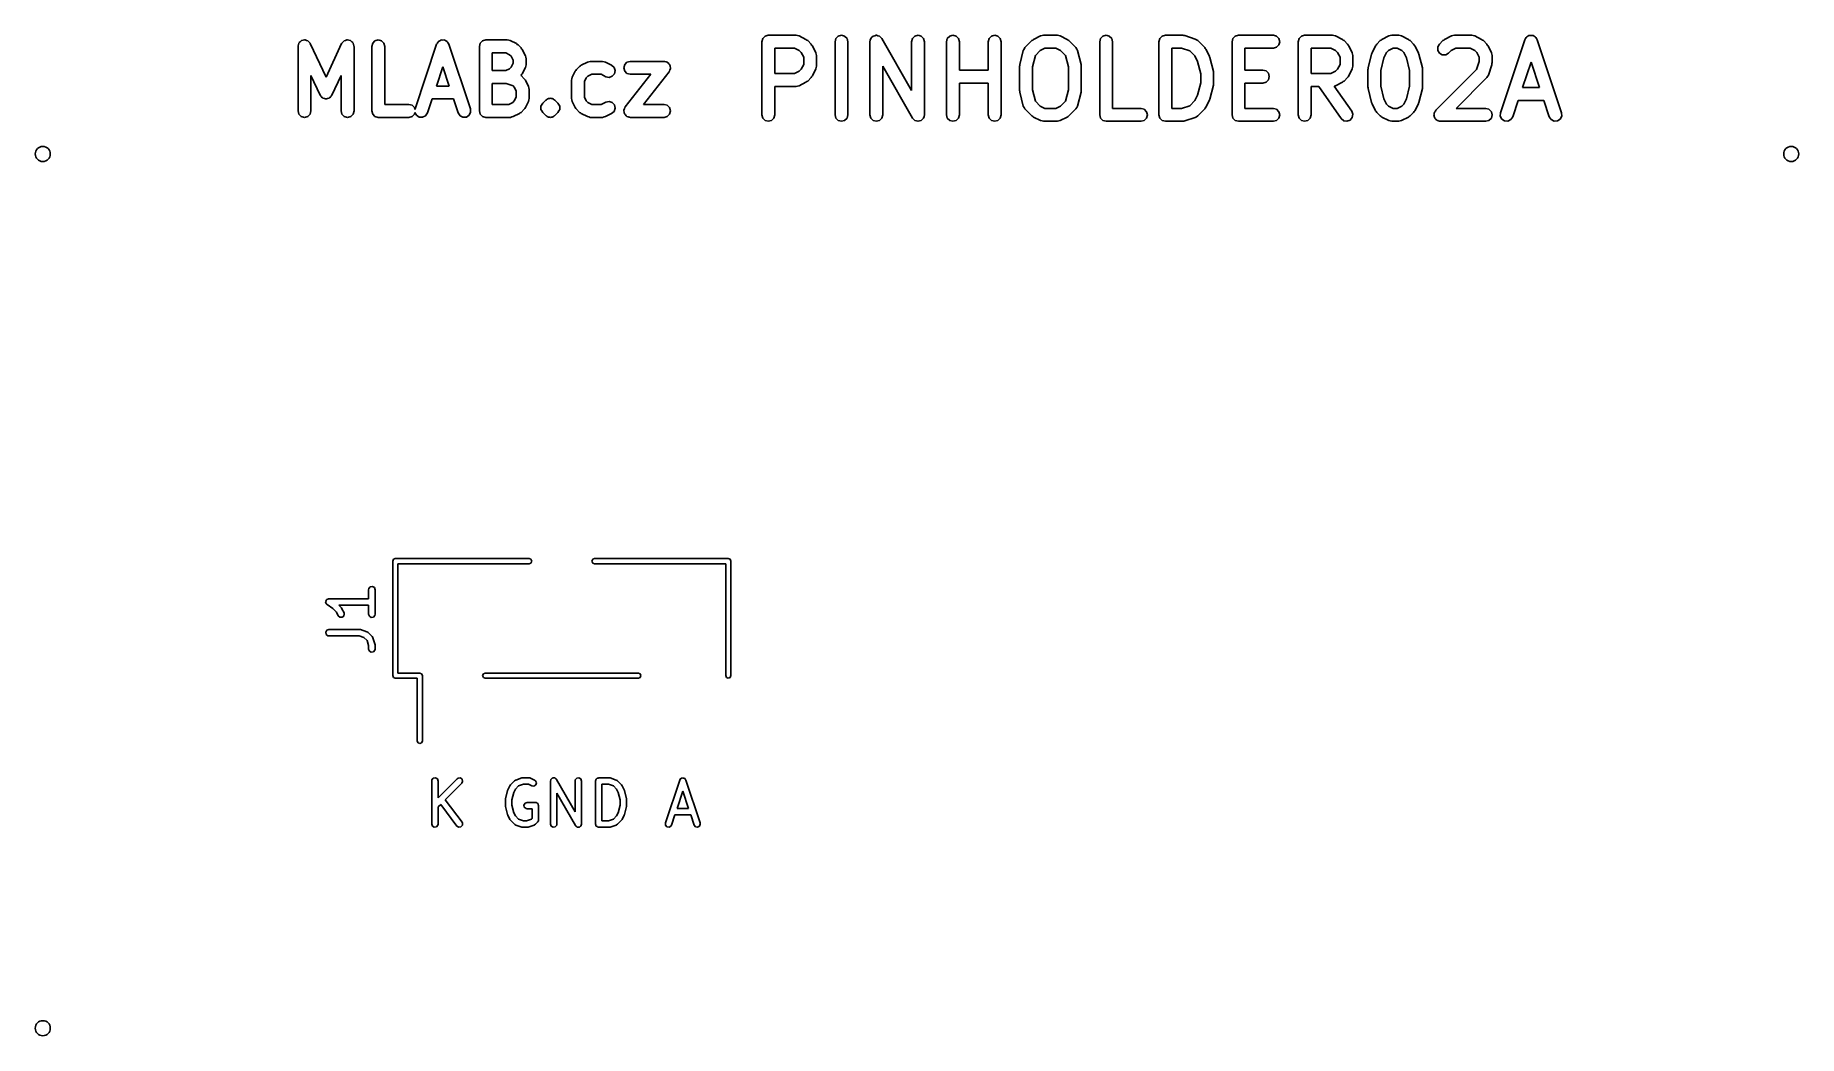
# Model space of a CAD drawing. Extents: x -0.01 to 1.61, y -0.81 to 0.11.
import ezdxf

# ---------------------------------------------------------------- set-up
doc = ezdxf.new("R2010")
doc.units = 0
doc.header["$MEASUREMENT"] = 0
doc.layers.add('BLACK', color=7, linetype='CONTINUOUS')

msp = doc.modelspace()

# ---------------------------------------------------------------- linework, layer by layer
at = {"layer": 'BLACK', "linetype": 'CONTINUOUS'}
for p, q in [((0.2336, 0.099), (0.234, 0.1002)), ((0.2336, 0.0987), (0.2336, 0.099)), ((0.2336, 0.0985), (0.2336, 0.0987)), ((0.2336, 0.0394), (0.2336, 0.0985)), ((0.234, 0.1002), (0.2344, 0.1014)), ((0.2344, 0.1014), (0.2346, 0.1016)), ((0.2346, 0.1019), (0.2356, 0.1027)), ((0.2346, 0.1016), (0.2346, 0.1019)), ((0.2356, 0.1027), (0.2365, 0.1036)), ((0.2365, 0.1036), (0.2368, 0.1037)), ((0.2368, 0.1037), (0.237, 0.1038)), ((0.237, 0.1038), (0.2382, 0.1041)), ((0.2382, 0.1041), (0.2395, 0.1044)), ((0.2395, 0.1044), (0.2397, 0.1043)), ((0.2397, 0.1043), (0.24, 0.1044)), ((0.24, 0.1044), (0.2412, 0.1039)), ((0.2412, 0.1039), (0.2424, 0.1036)), ((0.2424, 0.1036), (0.2426, 0.1034)), ((0.2426, 0.1034), (0.2429, 0.1033)), ((0.2429, 0.1033), (0.2437, 0.1023)), ((0.2437, 0.1023), (0.2446, 0.1014)), ((0.2446, 0.1014), (0.2447, 0.1012)), ((0.2447, 0.1012), (0.2448, 0.101)), ((0.2448, 0.101), (0.2592, 0.0703)), ((0.2592, 0.0703), (0.2735, 0.101)), ((0.2735, 0.101), (0.2737, 0.1012)), ((0.2737, 0.1014), (0.2746, 0.1023)), ((0.2737, 0.1012), (0.2737, 0.1014)), ((0.2746, 0.1023), (0.2755, 0.1033)), ((0.2755, 0.1033), (0.2757, 0.1034)), ((0.2757, 0.1034), (0.2759, 0.1036)), ((0.2759, 0.1036), (0.2771, 0.1039)), ((0.2771, 0.1039), (0.2783, 0.1044)), ((0.2783, 0.1044), (0.2786, 0.1043)), ((0.2786, 0.1043), (0.2789, 0.1044)), ((0.2789, 0.1044), (0.2801, 0.1041)), ((0.2801, 0.1041), (0.2813, 0.1038)), ((0.2813, 0.1038), (0.2816, 0.1037)), ((0.2816, 0.1037), (0.2818, 0.1036)), ((0.2818, 0.1036), (0.2827, 0.1027)), ((0.2827, 0.1027), (0.2837, 0.1019)), ((0.2837, 0.1019), (0.2838, 0.1016)), ((0.2838, 0.1016), (0.284, 0.1014)), ((0.284, 0.1014), (0.2843, 0.1002)), ((0.2843, 0.1002), (0.2847, 0.099)), ((0.2847, 0.099), (0.2847, 0.0987)), ((0.2847, 0.0987), (0.2848, 0.0985)), ((0.2848, 0.0985), (0.2848, 0.0394)), ((0.3011, 0.0985), (0.3019, 0.1014)), ((0.3011, 0.0394), (0.3011, 0.0985)), ((0.3019, 0.1014), (0.304, 0.1036)), ((0.304, 0.1036), (0.307, 0.1044)), ((0.307, 0.1044), (0.3099, 0.1036)), ((0.3099, 0.1036), (0.3121, 0.1014)), ((0.3121, 0.1014), (0.3129, 0.0985)), ((0.3129, 0.0985), (0.3129, 0.0453)), ((0.3407, 0.0413), (0.3604, 0.1004)), ((0.3604, 0.1004), (0.3611, 0.1013)), ((0.3611, 0.1013), (0.3616, 0.1024)), ((0.3616, 0.1024), (0.3619, 0.1026)), ((0.3619, 0.1026), (0.3621, 0.1029)), ((0.3621, 0.1029), (0.3632, 0.1034)), ((0.3632, 0.1034), (0.3642, 0.1041)), ((0.3642, 0.1041), (0.3645, 0.1041)), ((0.3645, 0.1041), (0.3648, 0.1043)), ((0.3648, 0.1043), (0.366, 0.1042)), ((0.366, 0.1042), (0.3672, 0.1043)), ((0.3672, 0.1043), (0.3675, 0.1041)), ((0.3675, 0.1041), (0.3679, 0.1041)), ((0.3679, 0.1041), (0.3689, 0.1034)), ((0.3689, 0.1034), (0.3699, 0.1029)), ((0.3699, 0.1029), (0.3701, 0.1026)), ((0.3701, 0.1026), (0.3704, 0.1024)), ((0.3704, 0.1024), (0.371, 0.1013)), ((0.371, 0.1013), (0.3716, 0.1004)), ((0.3716, 0.1004), (0.3913, 0.0413)), ((0.3995, 0.0985), (0.4003, 0.1014)), ((0.3995, 0.0394), (0.3995, 0.0985)), ((0.4003, 0.1014), (0.4024, 0.1036)), ((0.4024, 0.1036), (0.4054, 0.1044)), ((0.4054, 0.1044), (0.4251, 0.1044)), ((0.4251, 0.1044), (0.4264, 0.104)), ((0.4264, 0.104), (0.4277, 0.1038)), ((0.4277, 0.1038), (0.4334, 0.101)), ((0.4334, 0.101), (0.4341, 0.1003)), ((0.4341, 0.1003), (0.4349, 0.0999)), ((0.4349, 0.0999), (0.4377, 0.097)), ((0.4377, 0.097), (0.4382, 0.0962)), ((0.658, 0.1027), (0.6588, 0.1057)), ((0.658, 0.0358), (0.658, 0.1027)), ((0.6588, 0.1057), (0.661, 0.1078)), ((0.661, 0.1078), (0.6639, 0.1086)), ((0.6639, 0.1086), (0.6894, 0.1086)), ((0.6894, 0.1086), (0.6907, 0.1083)), ((0.6907, 0.1083), (0.6921, 0.108)), ((0.6921, 0.108), (0.6984, 0.1048)), ((0.6984, 0.1048), (0.6992, 0.1042)), ((0.6992, 0.1042), (0.7, 0.1037)), ((0.7, 0.1037), (0.7032, 0.1005)), ((0.7032, 0.1005), (0.7036, 0.0997)), ((0.7036, 0.0997), (0.7043, 0.099)), ((0.7043, 0.099), (0.7075, 0.0926)), ((0.725, 0.1027), (0.7257, 0.1057)), ((0.725, 0.0358), (0.725, 0.1027)), ((0.7257, 0.1057), (0.7279, 0.1078)), ((0.7279, 0.1078), (0.7309, 0.1086)), ((0.7309, 0.1086), (0.7338, 0.1078)), ((0.7338, 0.1078), (0.736, 0.1057)), ((0.736, 0.1057), (0.7368, 0.1027)), ((0.7368, 0.1027), (0.7368, 0.0358)), ((0.7568, 0.1027), (0.7572, 0.1042)), ((0.7568, 0.0358), (0.7568, 0.1027)), ((0.7568, 0.1027), (0.7568, 0.1027)), ((0.7568, 0.1027), (0.7568, 0.1027)), ((0.7572, 0.1042), (0.7576, 0.1057)), ((0.7576, 0.1057), (0.7587, 0.1068)), ((0.7576, 0.1057), (0.7576, 0.1057)), ((0.7576, 0.1057), (0.7576, 0.1057)), ((0.7587, 0.1068), (0.7598, 0.1078)), ((0.7598, 0.1079), (0.7613, 0.1082)), ((0.7598, 0.1078), (0.7598, 0.1079)), ((0.7598, 0.1078), (0.7598, 0.1078)), ((0.7613, 0.1082), (0.7627, 0.1086)), ((0.7627, 0.1086), (0.7627, 0.1086)), ((0.7627, 0.1086), (0.7628, 0.1086)), ((0.7628, 0.1086), (0.7642, 0.1082)), ((0.7642, 0.1082), (0.7657, 0.1078)), ((0.7657, 0.1078), (0.7657, 0.1078)), ((0.7657, 0.1078), (0.7657, 0.1078)), ((0.7657, 0.1078), (0.7668, 0.1067)), ((0.7668, 0.1067), (0.7678, 0.1057)), ((0.7678, 0.1057), (0.7678, 0.1057)), ((0.7678, 0.1057), (0.7679, 0.1057)), ((0.7679, 0.1057), (0.7951, 0.058)), ((0.7951, 0.1027), (0.7959, 0.1057)), ((0.7951, 0.058), (0.7951, 0.1027)), ((0.7959, 0.1057), (0.798, 0.1078)), ((0.798, 0.1078), (0.801, 0.1086)), ((0.801, 0.1086), (0.8039, 0.1078)), ((0.8039, 0.1078), (0.8061, 0.1057)), ((0.8061, 0.1057), (0.8069, 0.1027)), ((0.8069, 0.1027), (0.8069, 0.0358)), ((0.8269, 0.1027), (0.8277, 0.1057)), ((0.8269, 0.0358), (0.8269, 0.1027)), ((0.8277, 0.1057), (0.8299, 0.1078)), ((0.8299, 0.1078), (0.8328, 0.1086)), ((0.8328, 0.1086), (0.8358, 0.1078)), ((0.8358, 0.1078), (0.838, 0.1057)), ((0.838, 0.1057), (0.8388, 0.1027)), ((0.8388, 0.1027), (0.8388, 0.0768)), ((0.8652, 0.1027), (0.866, 0.1057)), ((0.8652, 0.0768), (0.8652, 0.1027)), ((0.866, 0.1057), (0.8681, 0.1078)), ((0.8681, 0.1078), (0.8711, 0.1086)), ((0.8711, 0.1086), (0.874, 0.1078)), ((0.874, 0.1078), (0.8762, 0.1057)), ((0.8762, 0.1057), (0.877, 0.1027)), ((0.877, 0.1027), (0.877, 0.0358)), ((0.898, 0.096), (0.8987, 0.0973)), ((0.8987, 0.0973), (0.8988, 0.0973)), ((0.8988, 0.0973), (0.9052, 0.1037)), ((0.8988, 0.0973), (0.8988, 0.0973)), ((0.9052, 0.1037), (0.906, 0.1042)), ((0.906, 0.1042), (0.9067, 0.1048)), ((0.9067, 0.1048), (0.9131, 0.108)), ((0.9131, 0.108), (0.9144, 0.1083)), ((0.9144, 0.1083), (0.9157, 0.1086)), ((0.9157, 0.1086), (0.9285, 0.1086)), ((0.9285, 0.1086), (0.9298, 0.1083)), ((0.9298, 0.1083), (0.9311, 0.108)), ((0.9311, 0.108), (0.9375, 0.1048)), ((0.9375, 0.1048), (0.9382, 0.1042)), ((0.9382, 0.1042), (0.939, 0.1037)), ((0.939, 0.1037), (0.9454, 0.0973)), ((0.9454, 0.0973), (0.9454, 0.0973)), ((0.9454, 0.0973), (0.9455, 0.0973)), ((0.9455, 0.0973), (0.9462, 0.096)), ((0.9672, 0.1027), (0.968, 0.1057)), ((0.9672, 0.0358), (0.9672, 0.1027)), ((0.968, 0.1057), (0.9701, 0.1078)), ((0.9701, 0.1078), (0.9731, 0.1086)), ((0.9731, 0.1086), (0.976, 0.1078)), ((0.976, 0.1078), (0.9782, 0.1057)), ((0.9782, 0.1057), (0.979, 0.1027)), ((0.979, 0.1027), (0.979, 0.0417)), ((1.0213, 0.1027), (1.0221, 0.1057)), ((1.0213, 0.0358), (1.0213, 0.1027)), ((1.0221, 0.1057), (1.0243, 0.1078)), ((1.0243, 0.1078), (1.0273, 0.1086)), ((1.0273, 0.1086), (1.0432, 0.1086)), ((1.0432, 0.1086), (1.0441, 0.1084)), ((1.0441, 0.1084), (1.0451, 0.1083)), ((1.0451, 0.1083), (1.0546, 0.1051)), ((1.0546, 0.1051), (1.0558, 0.1044)), ((1.0558, 0.1044), (1.0569, 0.1037)), ((1.0569, 0.1037), (1.0633, 0.0973)), ((1.0633, 0.0973), (1.0638, 0.0965)), ((1.0883, 0.1027), (1.0891, 0.1057)), ((1.0883, 0.0358), (1.0883, 0.1027)), ((1.0891, 0.1057), (1.0912, 0.1078)), ((1.0912, 0.1078), (1.0942, 0.1086)), ((1.0942, 0.1086), (1.1261, 0.1086)), ((1.1261, 0.1086), (1.129, 0.1078)), ((1.129, 0.0976), (1.1261, 0.0968)), ((1.129, 0.1078), (1.1312, 0.1057)), ((1.1312, 0.0998), (1.129, 0.0976)), ((1.1312, 0.1057), (1.132, 0.1027)), ((1.132, 0.1027), (1.1312, 0.0998)), ((1.1488, 0.1027), (1.1496, 0.1057)), ((1.1488, 0.0358), (1.1488, 0.1027)), ((1.1496, 0.1057), (1.1518, 0.1078)), ((1.1518, 0.1078), (1.1547, 0.1086)), ((1.1547, 0.1086), (1.1802, 0.1086)), ((1.1802, 0.1086), (1.1816, 0.1083)), ((1.1816, 0.1083), (1.1829, 0.108)), ((1.1829, 0.108), (1.1893, 0.1048)), ((1.1893, 0.1048), (1.19, 0.1042)), ((1.19, 0.1042), (1.1908, 0.1037)), ((1.1908, 0.1037), (1.194, 0.1005)), ((1.194, 0.1005), (1.1945, 0.0997)), ((1.1945, 0.0997), (1.1951, 0.099)), ((1.1951, 0.099), (1.1983, 0.0926)), ((1.2164, 0.0926), (1.2196, 0.099)), ((1.2196, 0.099), (1.2202, 0.0997)), ((1.2202, 0.0997), (1.2207, 0.1005)), ((1.2207, 0.1005), (1.2239, 0.1037)), ((1.2239, 0.1037), (1.2247, 0.1042)), ((1.2247, 0.1042), (1.2254, 0.1048)), ((1.2254, 0.1048), (1.2318, 0.108)), ((1.2318, 0.108), (1.2331, 0.1083)), ((1.2331, 0.1083), (1.2344, 0.1086)), ((1.2344, 0.1086), (1.2408, 0.1086)), ((1.2408, 0.1086), (1.2421, 0.1083)), ((1.2421, 0.1083), (1.2434, 0.108)), ((1.2434, 0.108), (1.2498, 0.1048)), ((1.2498, 0.1048), (1.2505, 0.1042)), ((1.2505, 0.1042), (1.2513, 0.1037)), ((1.2513, 0.1037), (1.2545, 0.1005)), ((1.2545, 0.1005), (1.255, 0.0997)), ((1.255, 0.0997), (1.2556, 0.099)), ((1.2556, 0.099), (1.2588, 0.0926)), ((1.2765, 0.0979), (1.278, 0.1005)), ((1.2765, 0.0948), (1.2765, 0.0979)), ((1.278, 0.1005), (1.2812, 0.1037)), ((1.2812, 0.1037), (1.2821, 0.1042)), ((1.2821, 0.1042), (1.2828, 0.1048)), ((1.2828, 0.1048), (1.2892, 0.108)), ((1.2892, 0.108), (1.2905, 0.1083)), ((1.2905, 0.1083), (1.2918, 0.1086)), ((1.2918, 0.1086), (1.3077, 0.1086)), ((1.3077, 0.1086), (1.309, 0.1083)), ((1.309, 0.1083), (1.3104, 0.108)), ((1.3104, 0.108), (1.3167, 0.1048)), ((1.3167, 0.1048), (1.3175, 0.1042)), ((1.3175, 0.1042), (1.3183, 0.1037)), ((1.3183, 0.1037), (1.3215, 0.1005)), ((1.3215, 0.1005), (1.3219, 0.0997)), ((1.3219, 0.0997), (1.3226, 0.099)), ((1.3226, 0.099), (1.3257, 0.0926)), ((1.334, 0.0377), (1.3563, 0.1046)), ((1.3563, 0.1046), (1.357, 0.1056)), ((1.357, 0.1056), (1.3575, 0.1066)), ((1.3575, 0.1066), (1.3578, 0.1068)), ((1.3578, 0.1068), (1.358, 0.1071)), ((1.358, 0.1071), (1.3591, 0.1077)), ((1.3591, 0.1077), (1.36, 0.1083)), ((1.36, 0.1083), (1.3604, 0.1083)), ((1.3604, 0.1083), (1.3607, 0.1085)), ((1.3607, 0.1085), (1.3619, 0.1084)), ((1.3619, 0.1084), (1.3631, 0.1085)), ((1.3631, 0.1085), (1.3634, 0.1083)), ((1.3634, 0.1083), (1.3638, 0.1083)), ((1.3638, 0.1083), (1.3648, 0.1077)), ((1.3648, 0.1077), (1.3658, 0.1071)), ((1.3658, 0.1071), (1.366, 0.1068)), ((1.366, 0.1068), (1.3663, 0.1066)), ((1.3663, 0.1066), (1.3668, 0.1056)), ((1.3668, 0.1056), (1.3675, 0.1046)), ((1.3675, 0.1046), (1.3898, 0.0377)), ((0.4237, 0.0926), (0.4113, 0.0926)), ((0.4113, 0.0926), (0.4113, 0.0763)), ((0.4272, 0.0908), (0.4237, 0.0926)), ((0.4287, 0.0894), (0.4272, 0.0908)), ((0.4304, 0.0858), (0.4287, 0.0894)), ((0.4287, 0.0795), (0.4304, 0.083)), ((0.4304, 0.083), (0.4304, 0.0858)), ((0.4382, 0.0962), (0.4388, 0.0955)), ((0.4388, 0.0955), (0.4416, 0.0899)), ((0.4416, 0.0899), (0.4419, 0.0886)), ((0.4419, 0.0886), (0.4422, 0.0872)), ((0.4422, 0.0816), (0.4419, 0.0803)), ((0.4422, 0.0872), (0.4422, 0.0816)), ((0.492, 0.0806), (0.4927, 0.0813)), ((0.4927, 0.0813), (0.4984, 0.0841)), ((0.4984, 0.0841), (0.4997, 0.0844)), ((0.4997, 0.0844), (0.501, 0.0847)), ((0.501, 0.0847), (0.5123, 0.0847)), ((0.5123, 0.0847), (0.5136, 0.0844)), ((0.5136, 0.0844), (0.5149, 0.0841)), ((0.5149, 0.0841), (0.5205, 0.0813)), ((0.5205, 0.0813), (0.5228, 0.0792)), ((0.5317, 0.0788), (0.5325, 0.0818)), ((0.5325, 0.0818), (0.5346, 0.0839)), ((0.5346, 0.0839), (0.5376, 0.0847)), ((0.5376, 0.0847), (0.5685, 0.0847)), ((0.5685, 0.0847), (0.5689, 0.0846)), ((0.5689, 0.0846), (0.5693, 0.0847)), ((0.5693, 0.0847), (0.5704, 0.0842)), ((0.5704, 0.0842), (0.5715, 0.0839)), ((0.5715, 0.0839), (0.5718, 0.0836)), ((0.5718, 0.0836), (0.5722, 0.0834)), ((0.5722, 0.0834), (0.5728, 0.0826)), ((0.5728, 0.0826), (0.5736, 0.0818)), ((0.5736, 0.0818), (0.5737, 0.0813)), ((0.5737, 0.0813), (0.574, 0.081)), ((0.574, 0.081), (0.5741, 0.0799)), ((0.688, 0.0968), (0.6698, 0.0968)), ((0.6698, 0.0968), (0.6698, 0.0736)), ((0.6923, 0.0947), (0.688, 0.0968)), ((0.6941, 0.0928), (0.6923, 0.0947)), ((0.6963, 0.0886), (0.6941, 0.0928)), ((0.6941, 0.0775), (0.6963, 0.0818)), ((0.6963, 0.0818), (0.6963, 0.0886)), ((0.7075, 0.0926), (0.7077, 0.0913)), ((0.7077, 0.0913), (0.7081, 0.09)), ((0.7081, 0.09), (0.7081, 0.0804)), ((0.8939, 0.0804), (0.8941, 0.0811)), ((0.894, 0.0818), (0.8972, 0.0946)), ((0.8941, 0.0811), (0.894, 0.0818)), ((0.8972, 0.0946), (0.8973, 0.0946)), ((0.8973, 0.0947), (0.898, 0.096)), ((0.8973, 0.0946), (0.8973, 0.0947)), ((0.9083, 0.0901), (0.9057, 0.0797)), ((0.9128, 0.0947), (0.9083, 0.0901)), ((0.9171, 0.0968), (0.9128, 0.0947)), ((0.9271, 0.0968), (0.9171, 0.0968)), ((0.9313, 0.0947), (0.9271, 0.0968)), ((0.9359, 0.0901), (0.9313, 0.0947)), ((0.9385, 0.0797), (0.9359, 0.0901)), ((0.9462, 0.096), (0.9469, 0.0947)), ((0.9469, 0.0947), (0.9469, 0.0946)), ((0.9469, 0.0946), (0.9469, 0.0946)), ((0.9469, 0.0946), (0.9501, 0.0818)), ((0.9501, 0.0818), (0.9501, 0.0811)), ((0.9501, 0.0811), (0.9503, 0.0804)), ((1.0422, 0.0968), (1.0332, 0.0968)), ((1.0332, 0.0968), (1.0332, 0.0417)), ((1.0496, 0.0944), (1.0422, 0.0968)), ((1.0543, 0.0897), (1.0496, 0.0944)), ((1.0568, 0.0847), (1.0543, 0.0897)), ((1.0596, 0.0733), (1.0568, 0.0847)), ((1.0638, 0.0965), (1.0644, 0.0958)), ((1.0644, 0.0958), (1.0676, 0.0894)), ((1.0676, 0.0894), (1.0677, 0.0888)), ((1.0677, 0.0888), (1.068, 0.0882)), ((1.068, 0.0882), (1.0712, 0.0755)), ((1.1261, 0.0968), (1.1001, 0.0968)), ((1.1001, 0.0968), (1.1001, 0.0768)), ((1.1788, 0.0968), (1.1606, 0.0968)), ((1.1606, 0.0968), (1.1606, 0.0736)), ((1.1831, 0.0947), (1.1788, 0.0968)), ((1.1849, 0.0928), (1.1831, 0.0947)), ((1.1871, 0.0886), (1.1849, 0.0928)), ((1.1849, 0.0775), (1.1871, 0.0818)), ((1.1871, 0.0818), (1.1871, 0.0886)), ((1.1983, 0.0926), (1.1985, 0.0913)), ((1.1985, 0.0913), (1.1989, 0.09)), ((1.1989, 0.09), (1.1989, 0.0804)), ((1.2128, 0.0787), (1.2159, 0.0914)), ((1.2159, 0.0914), (1.2163, 0.092)), ((1.2163, 0.092), (1.2164, 0.0926)), ((1.2272, 0.0879), (1.2244, 0.0765)), ((1.2297, 0.0928), (1.2272, 0.0879)), ((1.2315, 0.0947), (1.2297, 0.0928)), ((1.2358, 0.0968), (1.2315, 0.0947)), ((1.2394, 0.0968), (1.2358, 0.0968)), ((1.2437, 0.0947), (1.2394, 0.0968)), ((1.2455, 0.0928), (1.2437, 0.0947)), ((1.248, 0.0879), (1.2455, 0.0928)), ((1.2508, 0.0765), (1.248, 0.0879)), ((1.2588, 0.0926), (1.259, 0.092)), ((1.259, 0.092), (1.2593, 0.0914)), ((1.2593, 0.0914), (1.2625, 0.0787)), ((1.278, 0.0922), (1.2765, 0.0948)), ((1.2807, 0.0906), (1.278, 0.0922)), ((1.2838, 0.0906), (1.2807, 0.0906)), ((1.2864, 0.0922), (1.2838, 0.0906)), ((1.2889, 0.0947), (1.2864, 0.0922)), ((1.2932, 0.0968), (1.2889, 0.0947)), ((1.3063, 0.0968), (1.2932, 0.0968)), ((1.3106, 0.0947), (1.3063, 0.0968)), ((1.3124, 0.0928), (1.3106, 0.0947)), ((1.3121, 0.0772), (1.3146, 0.0846)), ((1.3146, 0.0886), (1.3124, 0.0928)), ((1.3146, 0.0846), (1.3146, 0.0886)), ((1.3261, 0.0817), (1.3229, 0.0722)), ((1.3257, 0.0926), (1.326, 0.0913)), ((1.326, 0.0913), (1.3264, 0.09)), ((1.3264, 0.0836), (1.3261, 0.0827)), ((1.3261, 0.0827), (1.3261, 0.0817)), ((1.3264, 0.09), (1.3264, 0.0836)), ((1.3619, 0.084), (1.3542, 0.0608)), ((1.3697, 0.0608), (1.3619, 0.084)), ((0.2538, 0.0538), (0.2454, 0.0719)), ((0.2454, 0.0719), (0.2454, 0.0394)), ((0.2729, 0.0719), (0.2645, 0.0538)), ((0.2729, 0.0394), (0.2729, 0.0719)), ((0.366, 0.0798), (0.3602, 0.0622)), ((0.3719, 0.0622), (0.366, 0.0798)), ((0.4113, 0.0763), (0.4237, 0.0763)), ((0.4237, 0.0763), (0.4272, 0.078)), ((0.4272, 0.078), (0.4287, 0.0795)), ((0.4377, 0.0718), (0.4376, 0.0718)), ((0.4376, 0.0718), (0.4377, 0.0717)), ((0.4382, 0.0726), (0.4377, 0.0718)), ((0.4377, 0.0717), (0.4405, 0.0689)), ((0.4388, 0.0734), (0.4382, 0.0726)), ((0.4416, 0.079), (0.4388, 0.0734)), ((0.4405, 0.0689), (0.441, 0.0681)), ((0.441, 0.0681), (0.4416, 0.0674)), ((0.4419, 0.0803), (0.4416, 0.079)), ((0.4416, 0.0674), (0.4444, 0.0618)), ((0.4839, 0.0676), (0.4842, 0.0689)), ((0.4839, 0.0507), (0.4839, 0.0676)), ((0.4842, 0.0689), (0.4845, 0.0702)), ((0.4845, 0.0702), (0.4873, 0.0758)), ((0.4873, 0.0758), (0.4879, 0.0765)), ((0.4879, 0.0765), (0.4884, 0.0774)), ((0.4884, 0.0774), (0.4912, 0.0802)), ((0.4912, 0.0802), (0.492, 0.0806)), ((0.4974, 0.0697), (0.4957, 0.0662)), ((0.4957, 0.0662), (0.4957, 0.0521)), ((0.4989, 0.0711), (0.4974, 0.0697)), ((0.5024, 0.0729), (0.4989, 0.0711)), ((0.5109, 0.0729), (0.5024, 0.0729)), ((0.5152, 0.0707), (0.5109, 0.0729)), ((0.5182, 0.0701), (0.5152, 0.0707)), ((0.5211, 0.0711), (0.5182, 0.0701)), ((0.5232, 0.0734), (0.5211, 0.0711)), ((0.5228, 0.0792), (0.5238, 0.0763)), ((0.5238, 0.0763), (0.5232, 0.0734)), ((0.5325, 0.0759), (0.5317, 0.0788)), ((0.5346, 0.0737), (0.5325, 0.0759)), ((0.5329, 0.0431), (0.5564, 0.0729)), ((0.5376, 0.0729), (0.5346, 0.0737)), ((0.5564, 0.0729), (0.5376, 0.0729)), ((0.5731, 0.0752), (0.5497, 0.0453)), ((0.5733, 0.0756), (0.5731, 0.0752)), ((0.5736, 0.0759), (0.5733, 0.0756)), ((0.5739, 0.0769), (0.5736, 0.0759)), ((0.5744, 0.078), (0.5739, 0.0769)), ((0.5741, 0.0799), (0.5744, 0.0788)), ((0.5744, 0.0788), (0.5743, 0.0784)), ((0.5743, 0.0784), (0.5744, 0.078)), ((0.6698, 0.0736), (0.688, 0.0736)), ((0.688, 0.0736), (0.6923, 0.0757)), ((0.6984, 0.0656), (0.6921, 0.0624)), ((0.6923, 0.0757), (0.6941, 0.0775)), ((0.6992, 0.0662), (0.6984, 0.0656)), ((0.7, 0.0667), (0.6992, 0.0662)), ((0.7032, 0.0699), (0.7, 0.0667)), ((0.7036, 0.0707), (0.7032, 0.0699)), ((0.7043, 0.0714), (0.7036, 0.0707)), ((0.7075, 0.0778), (0.7043, 0.0714)), ((0.7077, 0.0791), (0.7075, 0.0778)), ((0.7081, 0.0804), (0.7077, 0.0791)), ((0.7958, 0.0329), (0.7686, 0.0805)), ((0.7686, 0.0805), (0.7686, 0.0358)), ((0.8388, 0.0768), (0.8652, 0.0768)), ((0.8652, 0.0649), (0.8388, 0.0649)), ((0.8388, 0.0649), (0.8388, 0.0358)), ((0.8652, 0.0358), (0.8652, 0.0649)), ((0.8939, 0.0581), (0.8939, 0.0804)), ((0.9057, 0.0797), (0.9057, 0.0588)), ((0.9385, 0.0588), (0.9385, 0.0797)), ((0.9503, 0.0804), (0.9503, 0.0581)), ((1.0568, 0.0538), (1.0596, 0.0652)), ((1.0596, 0.0652), (1.0596, 0.0733)), ((1.0712, 0.0755), (1.0712, 0.0747)), ((1.0712, 0.0747), (1.0714, 0.074)), ((1.0714, 0.074), (1.0714, 0.0645)), ((1.1001, 0.0768), (1.1165, 0.0768)), ((1.1165, 0.0649), (1.1001, 0.0649)), ((1.1001, 0.0649), (1.1001, 0.0417)), ((1.1165, 0.0768), (1.1195, 0.076)), ((1.1195, 0.0657), (1.1165, 0.0649)), ((1.1195, 0.076), (1.1216, 0.0738)), ((1.1216, 0.0679), (1.1195, 0.0657)), ((1.1216, 0.0738), (1.1224, 0.0709)), ((1.1224, 0.0709), (1.1216, 0.0679)), ((1.1606, 0.0736), (1.1788, 0.0736)), ((1.1788, 0.0736), (1.1831, 0.0757)), ((1.1893, 0.0656), (1.1829, 0.0624)), ((1.1831, 0.0757), (1.1849, 0.0775)), ((1.19, 0.0662), (1.1893, 0.0656)), ((1.1908, 0.0667), (1.19, 0.0662)), ((1.194, 0.0699), (1.1908, 0.0667)), ((1.1945, 0.0707), (1.194, 0.0699)), ((1.1951, 0.0714), (1.1945, 0.0707)), ((1.1983, 0.0778), (1.1951, 0.0714)), ((1.1985, 0.0791), (1.1983, 0.0778)), ((1.1989, 0.0804), (1.1985, 0.0791)), ((1.2126, 0.0772), (1.2128, 0.0779)), ((1.2126, 0.0613), (1.2126, 0.0772)), ((1.2128, 0.0779), (1.2128, 0.0787)), ((1.2244, 0.0765), (1.2244, 0.062)), ((1.2508, 0.062), (1.2508, 0.0765)), ((1.2625, 0.0787), (1.2625, 0.0779)), ((1.2625, 0.0779), (1.2626, 0.0772)), ((1.2626, 0.0772), (1.2626, 0.0613)), ((1.2749, 0.04), (1.3121, 0.0772)), ((1.3215, 0.0699), (1.2933, 0.0417)), ((1.3221, 0.071), (1.3215, 0.0699)), ((1.3229, 0.0722), (1.3221, 0.071)), ((0.2542, 0.0534), (0.2538, 0.0538)), ((0.2543, 0.0529), (0.2542, 0.0534)), ((0.2551, 0.0523), (0.2543, 0.0529)), ((0.2558, 0.0515), (0.2551, 0.0523)), ((0.2563, 0.0513), (0.2558, 0.0515)), ((0.2567, 0.051), (0.2563, 0.0513)), ((0.2577, 0.0508), (0.2567, 0.051)), ((0.2587, 0.0504), (0.2577, 0.0508)), ((0.2592, 0.0505), (0.2587, 0.0504)), ((0.2597, 0.0504), (0.2592, 0.0505)), ((0.2606, 0.0508), (0.2597, 0.0504)), ((0.2617, 0.051), (0.2606, 0.0508)), ((0.2621, 0.0513), (0.2617, 0.051)), ((0.2626, 0.0515), (0.2621, 0.0513)), ((0.2632, 0.0523), (0.2626, 0.0515)), ((0.264, 0.0529), (0.2632, 0.0523)), ((0.2642, 0.0534), (0.264, 0.0529)), ((0.2645, 0.0538), (0.2642, 0.0534)), ((0.3562, 0.0504), (0.3519, 0.0376)), ((0.3758, 0.0504), (0.3562, 0.0504)), ((0.3602, 0.0622), (0.3719, 0.0622)), ((0.3801, 0.0376), (0.3758, 0.0504)), ((0.4241, 0.0645), (0.4113, 0.0645)), ((0.4113, 0.0645), (0.4113, 0.0453)), ((0.4303, 0.0624), (0.4241, 0.0645)), ((0.43, 0.0471), (0.4315, 0.0486)), ((0.4315, 0.0612), (0.4303, 0.0624)), ((0.4332, 0.0577), (0.4315, 0.0612)), ((0.4315, 0.0486), (0.4332, 0.0521)), ((0.4332, 0.0521), (0.4332, 0.0577)), ((0.4444, 0.0618), (0.4447, 0.0604)), ((0.4447, 0.0494), (0.4444, 0.048)), ((0.4447, 0.0604), (0.4451, 0.0591)), ((0.4451, 0.0507), (0.4447, 0.0494)), ((0.4451, 0.0591), (0.4451, 0.0507)), ((0.4575, 0.0464), (0.4603, 0.0492)), ((0.4603, 0.0492), (0.461, 0.0496)), ((0.4603, 0.0492), (0.4603, 0.0492)), ((0.4603, 0.0492), (0.4603, 0.0492)), ((0.461, 0.0496), (0.4615, 0.0502)), ((0.4615, 0.0502), (0.4623, 0.0504)), ((0.4623, 0.0504), (0.4629, 0.0508)), ((0.4629, 0.0508), (0.4637, 0.0508)), ((0.4637, 0.0508), (0.4645, 0.051)), ((0.4645, 0.051), (0.4652, 0.0508)), ((0.4652, 0.0508), (0.466, 0.0508)), ((0.466, 0.0508), (0.466, 0.0508)), ((0.466, 0.0508), (0.4667, 0.0504)), ((0.4667, 0.0504), (0.4674, 0.0502)), ((0.4674, 0.0502), (0.468, 0.0496)), ((0.468, 0.0496), (0.4686, 0.0492)), ((0.4686, 0.0492), (0.4686, 0.0492)), ((0.4686, 0.0492), (0.4714, 0.0464)), ((0.4842, 0.0494), (0.4839, 0.0507)), ((0.4845, 0.048), (0.4842, 0.0494)), ((0.4957, 0.0521), (0.4974, 0.0486)), ((0.4974, 0.0486), (0.4989, 0.0471)), ((0.6894, 0.0618), (0.6698, 0.0618)), ((0.6698, 0.0618), (0.6698, 0.0358)), ((0.6907, 0.0621), (0.6894, 0.0618)), ((0.6921, 0.0624), (0.6907, 0.0621)), ((0.8941, 0.0574), (0.8939, 0.0581)), ((0.894, 0.0567), (0.8941, 0.0574)), ((0.8972, 0.0439), (0.894, 0.0567)), ((0.9057, 0.0588), (0.9083, 0.0484)), ((0.9359, 0.0484), (0.9385, 0.0588)), ((0.9501, 0.0567), (0.9469, 0.0439)), ((0.9503, 0.0581), (0.9501, 0.0574)), ((0.9501, 0.0574), (0.9501, 0.0567)), ((1.0496, 0.0441), (1.0543, 0.0489)), ((1.0543, 0.0489), (1.0568, 0.0538)), ((1.0676, 0.0491), (1.0644, 0.0427)), ((1.0677, 0.0497), (1.0676, 0.0491)), ((1.068, 0.0503), (1.0677, 0.0497)), ((1.0712, 0.063), (1.068, 0.0503)), ((1.0714, 0.0645), (1.0712, 0.0638)), ((1.0712, 0.0638), (1.0712, 0.063)), ((1.1676, 0.0618), (1.1606, 0.0618)), ((1.1606, 0.0618), (1.1606, 0.0358)), ((1.1882, 0.0324), (1.1676, 0.0618)), ((1.1829, 0.0624), (1.1818, 0.0622)), ((1.1818, 0.0622), (1.1978, 0.0392)), ((1.2128, 0.0606), (1.2126, 0.0613)), ((1.2128, 0.0599), (1.2128, 0.0606)), ((1.2159, 0.0471), (1.2128, 0.0599)), ((1.2244, 0.062), (1.2272, 0.0506)), ((1.2272, 0.0506), (1.2297, 0.0457)), ((1.2455, 0.0457), (1.248, 0.0506)), ((1.248, 0.0506), (1.2508, 0.062)), ((1.2625, 0.0599), (1.2593, 0.0471)), ((1.2626, 0.0613), (1.2625, 0.0606)), ((1.2625, 0.0606), (1.2625, 0.0599)), ((1.3502, 0.049), (1.3452, 0.0339)), ((1.3736, 0.049), (1.3502, 0.049)), ((1.3542, 0.0608), (1.3697, 0.0608)), ((1.3786, 0.0339), (1.3736, 0.049)), ((0.2344, 0.0365), (0.2336, 0.0394)), ((0.2365, 0.0343), (0.2344, 0.0365)), ((0.2395, 0.0335), (0.2365, 0.0343)), ((0.2424, 0.0343), (0.2395, 0.0335)), ((0.2446, 0.0365), (0.2424, 0.0343)), ((0.2454, 0.0394), (0.2446, 0.0365)), ((0.2737, 0.0365), (0.2729, 0.0394)), ((0.2759, 0.0343), (0.2737, 0.0365)), ((0.2789, 0.0335), (0.2759, 0.0343)), ((0.2818, 0.0343), (0.2789, 0.0335)), ((0.284, 0.0365), (0.2818, 0.0343)), ((0.2848, 0.0394), (0.284, 0.0365)), ((0.3019, 0.0365), (0.3011, 0.0394)), ((0.304, 0.0343), (0.3019, 0.0365)), ((0.307, 0.0335), (0.304, 0.0343)), ((0.3351, 0.0335), (0.307, 0.0335)), ((0.3129, 0.0453), (0.3351, 0.0453)), ((0.3351, 0.0453), (0.338, 0.0446)), ((0.338, 0.0343), (0.3351, 0.0335)), ((0.338, 0.0446), (0.3402, 0.0424)), ((0.3402, 0.0365), (0.338, 0.0343)), ((0.3402, 0.0424), (0.3407, 0.0406)), ((0.3406, 0.0381), (0.3402, 0.0365)), ((0.3419, 0.0355), (0.3406, 0.0381)), ((0.3407, 0.0406), (0.3407, 0.0413)), ((0.3445, 0.0338), (0.3419, 0.0355)), ((0.3475, 0.0337), (0.3445, 0.0338)), ((0.3503, 0.035), (0.3475, 0.0337)), ((0.3519, 0.0376), (0.3503, 0.035)), ((0.3818, 0.035), (0.3801, 0.0376)), ((0.3845, 0.0337), (0.3818, 0.035)), ((0.3876, 0.0338), (0.3845, 0.0337)), ((0.3901, 0.0355), (0.3876, 0.0338)), ((0.3915, 0.0383), (0.3901, 0.0355)), ((0.3913, 0.0413), (0.3915, 0.0383)), ((0.4003, 0.0365), (0.3995, 0.0394)), ((0.4024, 0.0343), (0.4003, 0.0365)), ((0.4054, 0.0335), (0.4024, 0.0343)), ((0.4279, 0.0335), (0.4054, 0.0335)), ((0.4113, 0.0453), (0.4265, 0.0453)), ((0.4265, 0.0453), (0.43, 0.0471)), ((0.4292, 0.0339), (0.4279, 0.0335)), ((0.4305, 0.0342), (0.4292, 0.0339)), ((0.4362, 0.037), (0.4305, 0.0342)), ((0.4369, 0.0376), (0.4362, 0.037)), ((0.4377, 0.0381), (0.4369, 0.0376)), ((0.4405, 0.0409), (0.4377, 0.0381)), ((0.441, 0.0417), (0.4405, 0.0409)), ((0.4416, 0.0424), (0.441, 0.0417)), ((0.4444, 0.048), (0.4416, 0.0424)), ((0.4559, 0.0438), (0.4575, 0.0464)), ((0.4559, 0.0407), (0.4559, 0.0438)), ((0.4559, 0.0438), (0.4559, 0.0438)), ((0.4567, 0.0394), (0.4559, 0.0407)), ((0.4575, 0.0381), (0.4567, 0.0394)), ((0.4575, 0.0464), (0.4575, 0.0464)), ((0.4603, 0.0353), (0.4575, 0.0381)), ((0.4607, 0.035), (0.4603, 0.0353)), ((0.461, 0.0349), (0.4607, 0.035)), ((0.4615, 0.0343), (0.461, 0.0349)), ((0.4623, 0.0341), (0.4615, 0.0343)), ((0.4629, 0.0337), (0.4623, 0.0341)), ((0.4637, 0.0337), (0.4629, 0.0337)), ((0.4629, 0.0337), (0.4629, 0.0337)), ((0.4645, 0.0335), (0.4637, 0.0337)), ((0.4652, 0.0337), (0.4645, 0.0335)), ((0.466, 0.0337), (0.4652, 0.0337)), ((0.4667, 0.0341), (0.466, 0.0337)), ((0.4674, 0.0343), (0.4667, 0.0341)), ((0.468, 0.0349), (0.4674, 0.0343)), ((0.4682, 0.035), (0.468, 0.0349)), ((0.4686, 0.0353), (0.4682, 0.035)), ((0.4714, 0.0381), (0.4686, 0.0353)), ((0.4714, 0.0464), (0.473, 0.0438)), ((0.4722, 0.0394), (0.4714, 0.0381)), ((0.4714, 0.0381), (0.4714, 0.0381)), ((0.473, 0.0407), (0.4722, 0.0394)), ((0.473, 0.0438), (0.473, 0.0438)), ((0.473, 0.0438), (0.473, 0.0407)), ((0.4873, 0.0424), (0.4845, 0.048)), ((0.4879, 0.0417), (0.4873, 0.0424)), ((0.4884, 0.0409), (0.4879, 0.0417)), ((0.4912, 0.0381), (0.4884, 0.0409)), ((0.492, 0.0376), (0.4912, 0.0381)), ((0.4927, 0.037), (0.492, 0.0376)), ((0.4984, 0.0342), (0.4927, 0.037)), ((0.4997, 0.0339), (0.4984, 0.0342)), ((0.4989, 0.0471), (0.5024, 0.0453)), ((0.501, 0.0335), (0.4997, 0.0339)), ((0.5123, 0.0335), (0.501, 0.0335)), ((0.5024, 0.0453), (0.5109, 0.0453)), ((0.5109, 0.0453), (0.5152, 0.0475)), ((0.5136, 0.0339), (0.5123, 0.0335)), ((0.5149, 0.0342), (0.5136, 0.0339)), ((0.5205, 0.037), (0.5149, 0.0342)), ((0.5152, 0.0475), (0.5182, 0.0481)), ((0.5182, 0.0481), (0.5211, 0.0472)), ((0.5228, 0.039), (0.5205, 0.037)), ((0.5211, 0.0472), (0.5232, 0.0449)), ((0.5238, 0.0419), (0.5228, 0.039)), ((0.5232, 0.0449), (0.5238, 0.0419)), ((0.5317, 0.0403), (0.5322, 0.0413)), ((0.5318, 0.0398), (0.5317, 0.0403)), ((0.5317, 0.0394), (0.5318, 0.0398)), ((0.532, 0.0384), (0.5317, 0.0394)), ((0.5321, 0.0372), (0.532, 0.0384)), ((0.5323, 0.0369), (0.5321, 0.0372)), ((0.5322, 0.0413), (0.5325, 0.0424)), ((0.5325, 0.0365), (0.5323, 0.0369)), ((0.5325, 0.0424), (0.5328, 0.0427)), ((0.5332, 0.0357), (0.5325, 0.0365)), ((0.5328, 0.0427), (0.5329, 0.0431)), ((0.5339, 0.0348), (0.5332, 0.0357)), ((0.5343, 0.0346), (0.5339, 0.0348)), ((0.5346, 0.0343), (0.5343, 0.0346)), ((0.5357, 0.034), (0.5346, 0.0343)), ((0.5367, 0.0336), (0.5357, 0.034)), ((0.5372, 0.0336), (0.5367, 0.0336)), ((0.5376, 0.0335), (0.5372, 0.0336)), ((0.5685, 0.0335), (0.5376, 0.0335)), ((0.5497, 0.0453), (0.5685, 0.0453)), ((0.5685, 0.0453), (0.5715, 0.0446)), ((0.5715, 0.0343), (0.5685, 0.0335)), ((0.5715, 0.0446), (0.5736, 0.0424)), ((0.5736, 0.0365), (0.5715, 0.0343)), ((0.5736, 0.0424), (0.5744, 0.0394)), ((0.5744, 0.0394), (0.5736, 0.0365)), ((0.6588, 0.0328), (0.658, 0.0358)), ((0.661, 0.0307), (0.6588, 0.0328)), ((0.669, 0.0328), (0.6669, 0.0307)), ((0.6698, 0.0358), (0.669, 0.0328)), ((0.7257, 0.0328), (0.725, 0.0358)), ((0.7279, 0.0307), (0.7257, 0.0328)), ((0.736, 0.0328), (0.7338, 0.0307)), ((0.7368, 0.0358), (0.736, 0.0328)), ((0.7576, 0.0328), (0.7568, 0.0358)), ((0.7598, 0.0307), (0.7576, 0.0328)), ((0.7678, 0.0328), (0.7657, 0.0307)), ((0.7686, 0.0358), (0.7678, 0.0328)), ((0.7959, 0.0329), (0.7958, 0.0329)), ((0.7959, 0.0328), (0.7959, 0.0329)), ((0.7969, 0.0318), (0.7959, 0.0328)), ((0.8061, 0.0328), (0.805, 0.0318)), ((0.8065, 0.0343), (0.8061, 0.0328)), ((0.8061, 0.0328), (0.8061, 0.0328)), ((0.8061, 0.0328), (0.8061, 0.0328)), ((0.8069, 0.0358), (0.8065, 0.0343)), ((0.8069, 0.0358), (0.8069, 0.0358)), ((0.8069, 0.0358), (0.8069, 0.0358)), ((0.8277, 0.0328), (0.8269, 0.0358)), ((0.8299, 0.0307), (0.8277, 0.0328)), ((0.838, 0.0328), (0.8358, 0.0307)), ((0.8388, 0.0358), (0.838, 0.0328)), ((0.866, 0.0328), (0.8652, 0.0358)), ((0.8681, 0.0307), (0.866, 0.0328)), ((0.8762, 0.0328), (0.874, 0.0307)), ((0.877, 0.0358), (0.8762, 0.0328)), ((0.8973, 0.0439), (0.8972, 0.0439)), ((0.8973, 0.0438), (0.8973, 0.0439)), ((0.898, 0.0425), (0.8973, 0.0438)), ((0.8987, 0.0412), (0.898, 0.0425)), ((0.8988, 0.0412), (0.8987, 0.0412)), ((0.9052, 0.0348), (0.8988, 0.0412)), ((0.8988, 0.0412), (0.8988, 0.0412)), ((0.906, 0.0343), (0.9052, 0.0348)), ((0.9067, 0.0337), (0.906, 0.0343)), ((0.9131, 0.0305), (0.9067, 0.0337)), ((0.9083, 0.0484), (0.9128, 0.0438)), ((0.9128, 0.0438), (0.9171, 0.0417)), ((0.9171, 0.0417), (0.9271, 0.0417)), ((0.9271, 0.0417), (0.9313, 0.0438)), ((0.9375, 0.0337), (0.9311, 0.0305)), ((0.9313, 0.0438), (0.9359, 0.0484)), ((0.9382, 0.0343), (0.9375, 0.0337)), ((0.939, 0.0348), (0.9382, 0.0343)), ((0.9454, 0.0412), (0.939, 0.0348)), ((0.9455, 0.0412), (0.9454, 0.0412)), ((0.9454, 0.0412), (0.9454, 0.0412)), ((0.9462, 0.0425), (0.9455, 0.0412)), ((0.9469, 0.0438), (0.9462, 0.0425)), ((0.9469, 0.0439), (0.9469, 0.0439)), ((0.9469, 0.0439), (0.9469, 0.0438)), ((0.968, 0.0328), (0.9672, 0.0358)), ((0.9701, 0.0307), (0.968, 0.0328)), ((0.979, 0.0417), (1.005, 0.0417)), ((1.005, 0.0417), (1.0079, 0.0409)), ((1.0079, 0.0409), (1.0101, 0.0387)), ((1.0101, 0.0328), (1.0079, 0.0307)), ((1.0101, 0.0387), (1.0109, 0.0358)), ((1.0109, 0.0358), (1.0101, 0.0328)), ((1.0221, 0.0328), (1.0213, 0.0358)), ((1.0243, 0.0307), (1.0221, 0.0328)), ((1.0332, 0.0417), (1.0422, 0.0417)), ((1.0422, 0.0417), (1.0496, 0.0441)), ((1.0546, 0.0334), (1.0451, 0.0302)), ((1.0558, 0.0341), (1.0546, 0.0334)), ((1.0569, 0.0348), (1.0558, 0.0341)), ((1.0633, 0.0412), (1.0569, 0.0348)), ((1.0638, 0.042), (1.0633, 0.0412)), ((1.0644, 0.0427), (1.0638, 0.042)), ((1.0891, 0.0328), (1.0883, 0.0358)), ((1.0912, 0.0307), (1.0891, 0.0328)), ((1.1001, 0.0417), (1.1261, 0.0417)), ((1.1261, 0.0417), (1.129, 0.0409)), ((1.129, 0.0409), (1.1312, 0.0387)), ((1.1312, 0.0328), (1.129, 0.0307)), ((1.1312, 0.0387), (1.132, 0.0358)), ((1.132, 0.0358), (1.1312, 0.0328)), ((1.1496, 0.0328), (1.1488, 0.0358)), ((1.1518, 0.0307), (1.1496, 0.0328)), ((1.1599, 0.0328), (1.1577, 0.0307)), ((1.1606, 0.0358), (1.1599, 0.0328)), ((1.1905, 0.0304), (1.1882, 0.0324)), ((1.1983, 0.0333), (1.1964, 0.031)), ((1.1978, 0.0392), (1.1989, 0.0363)), ((1.1989, 0.0363), (1.1983, 0.0333)), ((1.2163, 0.0465), (1.2159, 0.0471)), ((1.2164, 0.0459), (1.2163, 0.0465)), ((1.2196, 0.0395), (1.2164, 0.0459)), ((1.2202, 0.0388), (1.2196, 0.0395)), ((1.2207, 0.038), (1.2202, 0.0388)), ((1.2239, 0.0348), (1.2207, 0.038)), ((1.2247, 0.0343), (1.2239, 0.0348)), ((1.2254, 0.0337), (1.2247, 0.0343)), ((1.2318, 0.0305), (1.2254, 0.0337)), ((1.2297, 0.0457), (1.2315, 0.0438)), ((1.2315, 0.0438), (1.2358, 0.0417)), ((1.2358, 0.0417), (1.2394, 0.0417)), ((1.2394, 0.0417), (1.2437, 0.0438)), ((1.2498, 0.0337), (1.2434, 0.0305)), ((1.2437, 0.0438), (1.2455, 0.0457)), ((1.2505, 0.0343), (1.2498, 0.0337)), ((1.2513, 0.0348), (1.2505, 0.0343)), ((1.2545, 0.038), (1.2513, 0.0348)), ((1.255, 0.0388), (1.2545, 0.038)), ((1.2556, 0.0395), (1.255, 0.0388)), ((1.2588, 0.0459), (1.2556, 0.0395)), ((1.259, 0.0465), (1.2588, 0.0459)), ((1.2593, 0.0471), (1.259, 0.0465)), ((1.2731, 0.0358), (1.2733, 0.0365)), ((1.2733, 0.035), (1.2731, 0.0358)), ((1.2733, 0.0373), (1.2737, 0.038)), ((1.2733, 0.0365), (1.2733, 0.0373)), ((1.2733, 0.0343), (1.2733, 0.035)), ((1.2737, 0.0336), (1.2733, 0.0343)), ((1.2737, 0.038), (1.2739, 0.0387)), ((1.2739, 0.0328), (1.2737, 0.0336)), ((1.2739, 0.0387), (1.2745, 0.0393)), ((1.2745, 0.0323), (1.2739, 0.0328)), ((1.2745, 0.0393), (1.2749, 0.04)), ((1.2749, 0.0316), (1.2745, 0.0323)), ((1.2933, 0.0417), (1.3205, 0.0417)), ((1.3205, 0.0417), (1.3234, 0.0409)), ((1.3234, 0.0409), (1.3256, 0.0387)), ((1.3256, 0.0328), (1.3234, 0.0307)), ((1.3256, 0.0387), (1.3264, 0.0358)), ((1.3264, 0.0358), (1.3256, 0.0328)), ((1.3338, 0.0346), (1.334, 0.0377)), ((1.3352, 0.0319), (1.3338, 0.0346)), ((1.3452, 0.0339), (1.3435, 0.0314)), ((1.3803, 0.0314), (1.3786, 0.0339)), ((1.39, 0.0346), (1.3886, 0.0319)), ((1.3898, 0.0377), (1.39, 0.0346)), ((0.6639, 0.0299), (0.661, 0.0307)), ((0.6669, 0.0307), (0.6639, 0.0299)), ((0.7309, 0.0299), (0.7279, 0.0307)), ((0.7338, 0.0307), (0.7309, 0.0299)), ((0.7627, 0.0299), (0.7598, 0.0307)), ((0.7657, 0.0307), (0.7627, 0.0299)), ((0.798, 0.0307), (0.7969, 0.0318)), ((0.7995, 0.0303), (0.798, 0.0307)), ((0.798, 0.0307), (0.798, 0.0307)), ((0.798, 0.0307), (0.798, 0.0307)), ((0.8009, 0.0299), (0.7995, 0.0303)), ((0.801, 0.0299), (0.8009, 0.0299)), ((0.8024, 0.0303), (0.801, 0.0299)), ((0.801, 0.0299), (0.801, 0.0299)), ((0.8039, 0.0307), (0.8024, 0.0303)), ((0.805, 0.0318), (0.8039, 0.0307)), ((0.8039, 0.0307), (0.8039, 0.0307)), ((0.8039, 0.0307), (0.8039, 0.0307)), ((0.8328, 0.0299), (0.8299, 0.0307)), ((0.8358, 0.0307), (0.8328, 0.0299)), ((0.8711, 0.0299), (0.8681, 0.0307)), ((0.874, 0.0307), (0.8711, 0.0299)), ((0.9144, 0.0302), (0.9131, 0.0305)), ((0.9157, 0.0299), (0.9144, 0.0302)), ((0.9285, 0.0299), (0.9157, 0.0299)), ((0.9298, 0.0302), (0.9285, 0.0299)), ((0.9311, 0.0305), (0.9298, 0.0302)), ((0.9731, 0.0299), (0.9701, 0.0307)), ((1.005, 0.0299), (0.9731, 0.0299)), ((1.0079, 0.0307), (1.005, 0.0299)), ((1.0273, 0.0299), (1.0243, 0.0307)), ((1.0432, 0.0299), (1.0273, 0.0299)), ((1.0441, 0.0301), (1.0432, 0.0299)), ((1.0451, 0.0302), (1.0441, 0.0301)), ((1.0942, 0.0299), (1.0912, 0.0307)), ((1.1261, 0.0299), (1.0942, 0.0299)), ((1.129, 0.0307), (1.1261, 0.0299)), ((1.1547, 0.0299), (1.1518, 0.0307)), ((1.1577, 0.0307), (1.1547, 0.0299)), ((1.1935, 0.0299), (1.1905, 0.0304)), ((1.1964, 0.031), (1.1935, 0.0299)), ((1.2331, 0.0302), (1.2318, 0.0305)), ((1.2344, 0.0299), (1.2331, 0.0302)), ((1.2408, 0.0299), (1.2344, 0.0299)), ((1.2421, 0.0302), (1.2408, 0.0299)), ((1.2434, 0.0305), (1.2421, 0.0302)), ((1.2755, 0.0312), (1.2749, 0.0316)), ((1.2761, 0.0307), (1.2755, 0.0312)), ((1.2768, 0.0305), (1.2761, 0.0307)), ((1.2775, 0.0301), (1.2768, 0.0305)), ((1.2783, 0.0301), (1.2775, 0.0301)), ((1.279, 0.0299), (1.2783, 0.0301)), ((1.3205, 0.0299), (1.279, 0.0299)), ((1.3234, 0.0307), (1.3205, 0.0299)), ((1.3377, 0.0302), (1.3352, 0.0319)), ((1.3408, 0.03), (1.3377, 0.0302)), ((1.3435, 0.0314), (1.3408, 0.03)), ((1.383, 0.03), (1.3803, 0.0314)), ((1.3861, 0.0302), (1.383, 0.03)), ((1.3886, 0.0319), (1.3861, 0.0302)), ((0.3202, -0.3726), (0.3209, -0.3709)), ((0.3209, -0.3709), (0.3226, -0.3702)), ((0.3226, -0.3702), (0.445, -0.3702)), ((0.445, -0.3702), (0.4467, -0.3709)), ((0.4467, -0.3709), (0.4474, -0.3726)), ((0.5025, -0.3726), (0.5032, -0.3709)), ((0.5032, -0.3709), (0.5049, -0.3702)), ((0.5049, -0.3702), (0.6273, -0.3702)), ((0.6273, -0.3702), (0.629, -0.3709)), ((0.629, -0.3709), (0.6297, -0.3726)), ((0.3202, -0.4773), (0.3202, -0.3726)), ((0.445, -0.375), (0.325, -0.375)), ((0.325, -0.375), (0.325, -0.475)), ((0.4467, -0.3743), (0.445, -0.375)), ((0.4474, -0.3726), (0.4467, -0.3743)), ((0.5032, -0.3743), (0.5025, -0.3726)), ((0.5049, -0.375), (0.5032, -0.3743)), ((0.6049, -0.375), (0.5049, -0.375)), ((0.625, -0.375), (0.6049, -0.375)), ((0.625, -0.4773), (0.625, -0.375)), ((0.6297, -0.3726), (0.6297, -0.4773)), ((0.2982, -0.3987), (0.2984, -0.3977)), ((0.2982, -0.407), (0.2982, -0.3987)), ((0.2984, -0.3977), (0.2997, -0.3962)), ((0.2997, -0.3962), (0.3016, -0.3958)), ((0.3016, -0.3958), (0.3034, -0.3968)), ((0.3034, -0.3968), (0.3041, -0.3987)), ((0.3041, -0.3987), (0.3041, -0.4212)), ((0.2588, -0.4098), (0.2589, -0.4096)), ((0.2591, -0.4106), (0.2588, -0.4098)), ((0.2589, -0.4094), (0.2593, -0.4087)), ((0.2589, -0.4096), (0.2589, -0.4094)), ((0.2592, -0.4114), (0.2591, -0.4106)), ((0.2593, -0.4115), (0.2592, -0.4114)), ((0.2593, -0.4087), (0.2596, -0.4079)), ((0.2594, -0.4117), (0.2593, -0.4115)), ((0.2601, -0.4124), (0.2594, -0.4117)), ((0.2596, -0.4079), (0.2598, -0.4078)), ((0.2598, -0.4078), (0.2599, -0.4077)), ((0.2599, -0.4077), (0.2607, -0.4074)), ((0.2655, -0.416), (0.2601, -0.4124)), ((0.2607, -0.4074), (0.2614, -0.407)), ((0.2614, -0.407), (0.2616, -0.4071)), ((0.2616, -0.4071), (0.2618, -0.407)), ((0.2618, -0.407), (0.2982, -0.407)), ((0.2687, -0.4192), (0.2655, -0.416)), ((0.2704, -0.4225), (0.2687, -0.4192)), ((0.2982, -0.4129), (0.2708, -0.4129)), ((0.2708, -0.4129), (0.2732, -0.4154)), ((0.2732, -0.4154), (0.2737, -0.4161)), ((0.2737, -0.4161), (0.2738, -0.4161)), ((0.2738, -0.4161), (0.2757, -0.4199)), ((0.2982, -0.4212), (0.2982, -0.4129)), ((0.2599, -0.4358), (0.2618, -0.4351)), ((0.2618, -0.4351), (0.2899, -0.4351)), ((0.2718, -0.4239), (0.2704, -0.4225)), ((0.2739, -0.424), (0.2718, -0.4239)), ((0.2755, -0.4228), (0.2739, -0.424)), ((0.2759, -0.4209), (0.2755, -0.4228)), ((0.2757, -0.4199), (0.2759, -0.4209)), ((0.2899, -0.4351), (0.2908, -0.4353)), ((0.2908, -0.4353), (0.2908, -0.4353)), ((0.2908, -0.4353), (0.2964, -0.4372)), ((0.2989, -0.4231), (0.2982, -0.4212)), ((0.3006, -0.4241), (0.2989, -0.4231)), ((0.3026, -0.4238), (0.3006, -0.4241)), ((0.3039, -0.4222), (0.3026, -0.4238)), ((0.3041, -0.4212), (0.3039, -0.4222)), ((0.2589, -0.4376), (0.2599, -0.4358)), ((0.2592, -0.4396), (0.2589, -0.4376)), ((0.2608, -0.4409), (0.2592, -0.4396)), ((0.2618, -0.441), (0.2608, -0.4409)), ((0.2894, -0.441), (0.2618, -0.441)), ((0.2939, -0.4425), (0.2894, -0.441)), ((0.2967, -0.4453), (0.2939, -0.4425)), ((0.2964, -0.4372), (0.2973, -0.4376)), ((0.2982, -0.4498), (0.2967, -0.4453)), ((0.2973, -0.4376), (0.2974, -0.4378)), ((0.2974, -0.4378), (0.2976, -0.4379)), ((0.2976, -0.4379), (0.3013, -0.4416)), ((0.2982, -0.4531), (0.2982, -0.4498)), ((0.3013, -0.4416), (0.3019, -0.4425)), ((0.3019, -0.4425), (0.302, -0.4426)), ((0.302, -0.4426), (0.3021, -0.4428)), ((0.3021, -0.4428), (0.3039, -0.4484)), ((0.3039, -0.4484), (0.3041, -0.4493)), ((0.3041, -0.4493), (0.3041, -0.4493)), ((0.3041, -0.4493), (0.3041, -0.4531)), ((0.2989, -0.455), (0.2982, -0.4531)), ((0.3006, -0.456), (0.2989, -0.455)), ((0.3026, -0.4556), (0.3006, -0.456)), ((0.3039, -0.4541), (0.3026, -0.4556)), ((0.3041, -0.4531), (0.3039, -0.4541)), ((0.3209, -0.479), (0.3202, -0.4773)), ((0.3202, -0.4773), (0.3202, -0.4773)), ((0.3226, -0.4797), (0.3209, -0.479)), ((0.3427, -0.4797), (0.3226, -0.4797)), ((0.325, -0.475), (0.345, -0.475)), ((0.3427, -0.5372), (0.3427, -0.4797)), ((0.345, -0.475), (0.3467, -0.4757)), ((0.3467, -0.4757), (0.3474, -0.4773)), ((0.3474, -0.4773), (0.3474, -0.5372)), ((0.4025, -0.4773), (0.4032, -0.4757)), ((0.4032, -0.479), (0.4025, -0.4773)), ((0.4032, -0.4757), (0.4049, -0.475)), ((0.4049, -0.4797), (0.4032, -0.479)), ((0.4049, -0.475), (0.545, -0.475)), ((0.545, -0.4797), (0.4049, -0.4797)), ((0.545, -0.475), (0.5467, -0.4757)), ((0.5467, -0.479), (0.545, -0.4797)), ((0.5467, -0.4757), (0.5474, -0.4773)), ((0.5474, -0.4773), (0.5467, -0.479)), ((0.6257, -0.479), (0.625, -0.4773)), ((0.6273, -0.4797), (0.6257, -0.479)), ((0.629, -0.479), (0.6273, -0.4797)), ((0.6297, -0.4773), (0.629, -0.479)), ((0.3434, -0.5388), (0.3427, -0.5372)), ((0.345, -0.5395), (0.3434, -0.5388)), ((0.3467, -0.5388), (0.345, -0.5395)), ((0.3474, -0.5372), (0.3467, -0.5388)), ((0.3559, -0.5738), (0.356, -0.5728)), ((0.3559, -0.6132), (0.3559, -0.5738)), ((0.356, -0.5728), (0.3573, -0.5713)), ((0.3573, -0.5713), (0.3593, -0.5709)), ((0.3593, -0.5709), (0.3611, -0.5719)), ((0.3611, -0.5719), (0.3618, -0.5738)), ((0.3618, -0.5892), (0.3792, -0.5717)), ((0.3618, -0.5738), (0.3618, -0.5892)), ((0.3834, -0.5759), (0.3683, -0.591)), ((0.3792, -0.5717), (0.3801, -0.5711)), ((0.3801, -0.5711), (0.3821, -0.571)), ((0.3821, -0.571), (0.3837, -0.5721)), ((0.3842, -0.5741), (0.3834, -0.5759)), ((0.3837, -0.5721), (0.3842, -0.5741)), ((0.4255, -0.5819), (0.4274, -0.5781)), ((0.4274, -0.5781), (0.4279, -0.5774)), ((0.4279, -0.5774), (0.428, -0.5773)), ((0.428, -0.5773), (0.4317, -0.5736)), ((0.4317, -0.5736), (0.4326, -0.573)), ((0.4354, -0.5783), (0.4325, -0.5812)), ((0.4326, -0.573), (0.4327, -0.573)), ((0.4327, -0.573), (0.4329, -0.5729)), ((0.4329, -0.5729), (0.4385, -0.571)), ((0.4399, -0.5768), (0.4354, -0.5783)), ((0.4385, -0.571), (0.4394, -0.5709)), ((0.4394, -0.5709), (0.4394, -0.5709)), ((0.4394, -0.5709), (0.4451, -0.5709)), ((0.4444, -0.5768), (0.4399, -0.5768)), ((0.4475, -0.5783), (0.4444, -0.5768)), ((0.4451, -0.5709), (0.4461, -0.571)), ((0.4461, -0.571), (0.4462, -0.5712)), ((0.4462, -0.5712), (0.4464, -0.5712)), ((0.4464, -0.5712), (0.4501, -0.573)), ((0.4495, -0.5786), (0.4475, -0.5783)), ((0.4512, -0.5774), (0.4495, -0.5786)), ((0.4501, -0.573), (0.4509, -0.5737)), ((0.4509, -0.5737), (0.4517, -0.5755)), ((0.4517, -0.5755), (0.4512, -0.5774)), ((0.4646, -0.5738), (0.4648, -0.5728)), ((0.4646, -0.6132), (0.4646, -0.5738)), ((0.4648, -0.5728), (0.4649, -0.5726)), ((0.4649, -0.5726), (0.465, -0.5723)), ((0.465, -0.5723), (0.4656, -0.5718)), ((0.4656, -0.5718), (0.4661, -0.5713)), ((0.4661, -0.5713), (0.4663, -0.5712)), ((0.4663, -0.5712), (0.4666, -0.571)), ((0.4666, -0.571), (0.4673, -0.571)), ((0.4673, -0.571), (0.4681, -0.5709)), ((0.4681, -0.5709), (0.4683, -0.571)), ((0.4683, -0.571), (0.4686, -0.571)), ((0.4686, -0.571), (0.4692, -0.5715)), ((0.4692, -0.5715), (0.4698, -0.5719)), ((0.4698, -0.5719), (0.4699, -0.5722)), ((0.4699, -0.5722), (0.4701, -0.5723)), ((0.4701, -0.5723), (0.4871, -0.6021)), ((0.4871, -0.5738), (0.4873, -0.5728)), ((0.4871, -0.6021), (0.4871, -0.5738)), ((0.4873, -0.5728), (0.4886, -0.5713)), ((0.4886, -0.5713), (0.4906, -0.5709)), ((0.4906, -0.5709), (0.4923, -0.5719)), ((0.4923, -0.5719), (0.493, -0.5738)), ((0.493, -0.5738), (0.493, -0.6132)), ((0.5058, -0.5738), (0.5059, -0.5734)), ((0.5058, -0.6132), (0.5058, -0.5738)), ((0.5059, -0.5733), (0.506, -0.5732)), ((0.5059, -0.5734), (0.5059, -0.5733)), ((0.506, -0.5728), (0.5065, -0.5722)), ((0.506, -0.5732), (0.506, -0.5728)), ((0.5065, -0.5722), (0.5069, -0.5716)), ((0.5069, -0.5716), (0.5071, -0.5715)), ((0.5071, -0.5715), (0.5073, -0.5713)), ((0.5073, -0.5713), (0.5081, -0.5711)), ((0.5081, -0.5711), (0.5088, -0.5709)), ((0.5088, -0.5709), (0.5182, -0.5709)), ((0.5177, -0.5768), (0.5117, -0.5768)), ((0.5117, -0.5768), (0.5117, -0.6102)), ((0.5222, -0.5783), (0.5177, -0.5768)), ((0.5182, -0.5709), (0.519, -0.571)), ((0.519, -0.571), (0.5191, -0.571)), ((0.5191, -0.571), (0.5247, -0.5729)), ((0.5251, -0.5812), (0.5222, -0.5783)), ((0.5247, -0.5729), (0.5256, -0.5734)), ((0.5256, -0.5734), (0.5257, -0.5735)), ((0.5257, -0.5735), (0.5259, -0.5736)), ((0.5259, -0.5736), (0.5296, -0.5773)), ((0.5296, -0.5773), (0.5301, -0.5781)), ((0.5301, -0.5781), (0.5302, -0.5781)), ((0.5302, -0.5781), (0.5321, -0.5819)), ((0.5697, -0.6122), (0.5829, -0.5729)), ((0.5829, -0.5729), (0.5833, -0.572)), ((0.5833, -0.572), (0.5834, -0.5719)), ((0.5834, -0.5719), (0.5843, -0.5714)), ((0.5834, -0.5719), (0.5834, -0.5719)), ((0.5843, -0.5714), (0.5851, -0.5709)), ((0.5851, -0.5709), (0.5851, -0.5709)), ((0.5851, -0.5709), (0.5852, -0.5709)), ((0.5852, -0.5709), (0.5861, -0.5711)), ((0.5861, -0.5711), (0.5871, -0.5712)), ((0.5871, -0.5712), (0.5871, -0.5713)), ((0.5871, -0.5713), (0.5872, -0.5713)), ((0.5872, -0.5713), (0.5878, -0.572)), ((0.5878, -0.572), (0.5884, -0.5727)), ((0.5884, -0.5727), (0.5884, -0.5728)), ((0.5884, -0.5728), (0.5885, -0.5729)), ((0.5885, -0.5729), (0.6016, -0.6122)), ((0.3641, -0.5952), (0.3618, -0.5975)), ((0.3789, -0.615), (0.3641, -0.5952)), ((0.3683, -0.591), (0.3837, -0.6114)), ((0.4234, -0.59), (0.4253, -0.5825)), ((0.4235, -0.5901), (0.4234, -0.59)), ((0.4234, -0.5907), (0.4235, -0.5901)), ((0.4234, -0.5963), (0.4234, -0.5907)), ((0.4234, -0.5964), (0.4234, -0.5963)), ((0.4234, -0.597), (0.4234, -0.5964)), ((0.4253, -0.6045), (0.4234, -0.597)), ((0.4253, -0.5825), (0.4255, -0.582)), ((0.4255, -0.582), (0.4255, -0.5819)), ((0.431, -0.5842), (0.4293, -0.591)), ((0.4293, -0.591), (0.4293, -0.5959)), ((0.4293, -0.5959), (0.431, -0.6028)), ((0.4325, -0.5812), (0.431, -0.5842)), ((0.4403, -0.5958), (0.4413, -0.594)), ((0.4406, -0.5978), (0.4403, -0.5958)), ((0.4413, -0.594), (0.4432, -0.5934)), ((0.4432, -0.5934), (0.4507, -0.5934)), ((0.4507, -0.5934), (0.4511, -0.5934)), ((0.4511, -0.5934), (0.4512, -0.5934)), ((0.4512, -0.5934), (0.4513, -0.5935)), ((0.4513, -0.5935), (0.4517, -0.5935)), ((0.4517, -0.5935), (0.4523, -0.594)), ((0.4523, -0.594), (0.4529, -0.5944)), ((0.4529, -0.5944), (0.453, -0.5947)), ((0.453, -0.5947), (0.4532, -0.5948)), ((0.4532, -0.5948), (0.4534, -0.5956)), ((0.4534, -0.5956), (0.4536, -0.5963)), ((0.4536, -0.5963), (0.4536, -0.6094)), ((0.4875, -0.6146), (0.4705, -0.5849)), ((0.4705, -0.5849), (0.4705, -0.6132)), ((0.5266, -0.5842), (0.5251, -0.5812)), ((0.5283, -0.591), (0.5266, -0.5842)), ((0.5266, -0.6028), (0.5283, -0.5959)), ((0.5283, -0.5959), (0.5283, -0.591)), ((0.5321, -0.5819), (0.5322, -0.5824)), ((0.5322, -0.5824), (0.5323, -0.5825)), ((0.5323, -0.5825), (0.5342, -0.59)), ((0.5342, -0.597), (0.5323, -0.6045)), ((0.5342, -0.5963), (0.5341, -0.5969)), ((0.5341, -0.5969), (0.5342, -0.597)), ((0.5342, -0.59), (0.5342, -0.5906)), ((0.5342, -0.5906), (0.5342, -0.5907)), ((0.5342, -0.5907), (0.5342, -0.5963)), ((0.5857, -0.5831), (0.5804, -0.599)), ((0.5909, -0.599), (0.5857, -0.5831)), ((0.3565, -0.6151), (0.3559, -0.6132)), ((0.3618, -0.6132), (0.3616, -0.6142)), ((0.3618, -0.5975), (0.3618, -0.6132)), ((0.3837, -0.6114), (0.3841, -0.6123)), ((0.3841, -0.6123), (0.384, -0.6143)), ((0.4254, -0.6046), (0.4253, -0.6045)), ((0.4255, -0.6051), (0.4254, -0.6046)), ((0.4274, -0.6089), (0.4255, -0.6051)), ((0.4275, -0.6089), (0.4274, -0.6089)), ((0.428, -0.6096), (0.4275, -0.6089)), ((0.4317, -0.6134), (0.428, -0.6096)), ((0.431, -0.6028), (0.4325, -0.6058)), ((0.4325, -0.6058), (0.4354, -0.6087)), ((0.4354, -0.6087), (0.4399, -0.6102)), ((0.4399, -0.6102), (0.4427, -0.6102)), ((0.4422, -0.5991), (0.4406, -0.5978)), ((0.4432, -0.5993), (0.4422, -0.5991)), ((0.4427, -0.6102), (0.4472, -0.6087)), ((0.4477, -0.5993), (0.4432, -0.5993)), ((0.4472, -0.6087), (0.4477, -0.6082)), ((0.4477, -0.6082), (0.4477, -0.5993)), ((0.4528, -0.6115), (0.4509, -0.6134)), ((0.453, -0.6109), (0.4528, -0.6115)), ((0.4535, -0.6104), (0.453, -0.6109)), ((0.4536, -0.6098), (0.4535, -0.6104)), ((0.4536, -0.6094), (0.4536, -0.6096)), ((0.4536, -0.6096), (0.4536, -0.6097)), ((0.4536, -0.6097), (0.4536, -0.6098)), ((0.4653, -0.6151), (0.4646, -0.6132)), ((0.4705, -0.6132), (0.4703, -0.6142)), ((0.493, -0.6132), (0.4928, -0.6142)), ((0.5061, -0.6139), (0.5058, -0.6132)), ((0.5117, -0.6102), (0.5177, -0.6102)), ((0.5177, -0.6102), (0.5222, -0.6087)), ((0.5222, -0.6087), (0.5251, -0.6058)), ((0.5251, -0.6058), (0.5266, -0.6028)), ((0.5296, -0.6096), (0.5259, -0.6134)), ((0.5297, -0.6096), (0.5296, -0.6096)), ((0.5302, -0.6089), (0.5297, -0.6096)), ((0.5321, -0.6051), (0.5302, -0.6089)), ((0.5323, -0.6045), (0.5321, -0.605)), ((0.5321, -0.605), (0.5321, -0.6051)), ((0.5698, -0.6143), (0.5697, -0.6122)), ((0.5784, -0.6049), (0.5753, -0.6141)), ((0.5929, -0.6049), (0.5784, -0.6049)), ((0.5804, -0.599), (0.5909, -0.599)), ((0.596, -0.6141), (0.5929, -0.6049)), ((0.6016, -0.6122), (0.6017, -0.6133)), ((0.3583, -0.6161), (0.3565, -0.6151)), ((0.3603, -0.6157), (0.3583, -0.6161)), ((0.3616, -0.6142), (0.3603, -0.6157)), ((0.3806, -0.6161), (0.3789, -0.615)), ((0.3826, -0.6158), (0.3806, -0.6161)), ((0.384, -0.6143), (0.3826, -0.6158)), ((0.4319, -0.6135), (0.4317, -0.6134)), ((0.432, -0.6136), (0.4319, -0.6135)), ((0.4329, -0.6141), (0.432, -0.6136)), ((0.4385, -0.616), (0.4329, -0.6141)), ((0.4386, -0.616), (0.4385, -0.616)), ((0.4394, -0.6161), (0.4386, -0.616)), ((0.4432, -0.6161), (0.4394, -0.6161)), ((0.4441, -0.616), (0.4432, -0.6161)), ((0.4432, -0.6161), (0.4432, -0.6161)), ((0.4497, -0.6141), (0.4441, -0.616)), ((0.4499, -0.614), (0.4497, -0.6141)), ((0.45, -0.614), (0.4499, -0.614)), ((0.4509, -0.6134), (0.45, -0.614)), ((0.467, -0.6161), (0.4653, -0.6151)), ((0.469, -0.6157), (0.467, -0.6161)), ((0.4703, -0.6142), (0.469, -0.6157)), ((0.4877, -0.6148), (0.4875, -0.6146)), ((0.4878, -0.6151), (0.4877, -0.6148)), ((0.4884, -0.6155), (0.4878, -0.6151)), ((0.489, -0.616), (0.4884, -0.6155)), ((0.4893, -0.616), (0.489, -0.616)), ((0.4895, -0.6161), (0.4893, -0.616)), ((0.4903, -0.616), (0.4895, -0.6161)), ((0.491, -0.616), (0.4903, -0.616)), ((0.4913, -0.6158), (0.491, -0.616)), ((0.4915, -0.6157), (0.4913, -0.6158)), ((0.492, -0.6152), (0.4915, -0.6157)), ((0.4926, -0.6147), (0.492, -0.6152)), ((0.4928, -0.6142), (0.4926, -0.6144)), ((0.4926, -0.6144), (0.4926, -0.6147)), ((0.5062, -0.6147), (0.5061, -0.6139)), ((0.5064, -0.6148), (0.5062, -0.6147)), ((0.5065, -0.6151), (0.5064, -0.6148)), ((0.5072, -0.6155), (0.5065, -0.6151)), ((0.5078, -0.616), (0.5072, -0.6155)), ((0.5082, -0.616), (0.5078, -0.616)), ((0.5083, -0.6161), (0.5082, -0.616)), ((0.5084, -0.6161), (0.5083, -0.6161)), ((0.5088, -0.6161), (0.5084, -0.6161)), ((0.5182, -0.6161), (0.5088, -0.6161)), ((0.5191, -0.616), (0.5182, -0.6161)), ((0.5182, -0.6161), (0.5182, -0.6161)), ((0.5247, -0.6141), (0.5191, -0.616)), ((0.5249, -0.614), (0.5247, -0.6141)), ((0.525, -0.614), (0.5249, -0.614)), ((0.5259, -0.6134), (0.525, -0.614)), ((0.5711, -0.6158), (0.5698, -0.6143)), ((0.5731, -0.6161), (0.5711, -0.6158)), ((0.5748, -0.615), (0.5731, -0.6161)), ((0.5753, -0.6141), (0.5748, -0.615)), ((0.5972, -0.6157), (0.596, -0.6141)), ((0.5992, -0.6161), (0.5972, -0.6157)), ((0.601, -0.6151), (0.5992, -0.6161)), ((0.6017, -0.6133), (0.601, -0.6151))]:
    msp.add_line(p, q, dxfattribs=at)
at = {"layer": 'BLACK'}
for centre in [(0, 0), (1.6, 0), (0, -0.8)]:
    msp.add_circle(centre, 0.00689, dxfattribs=at)

doc.saveas('drawing.dxf')
